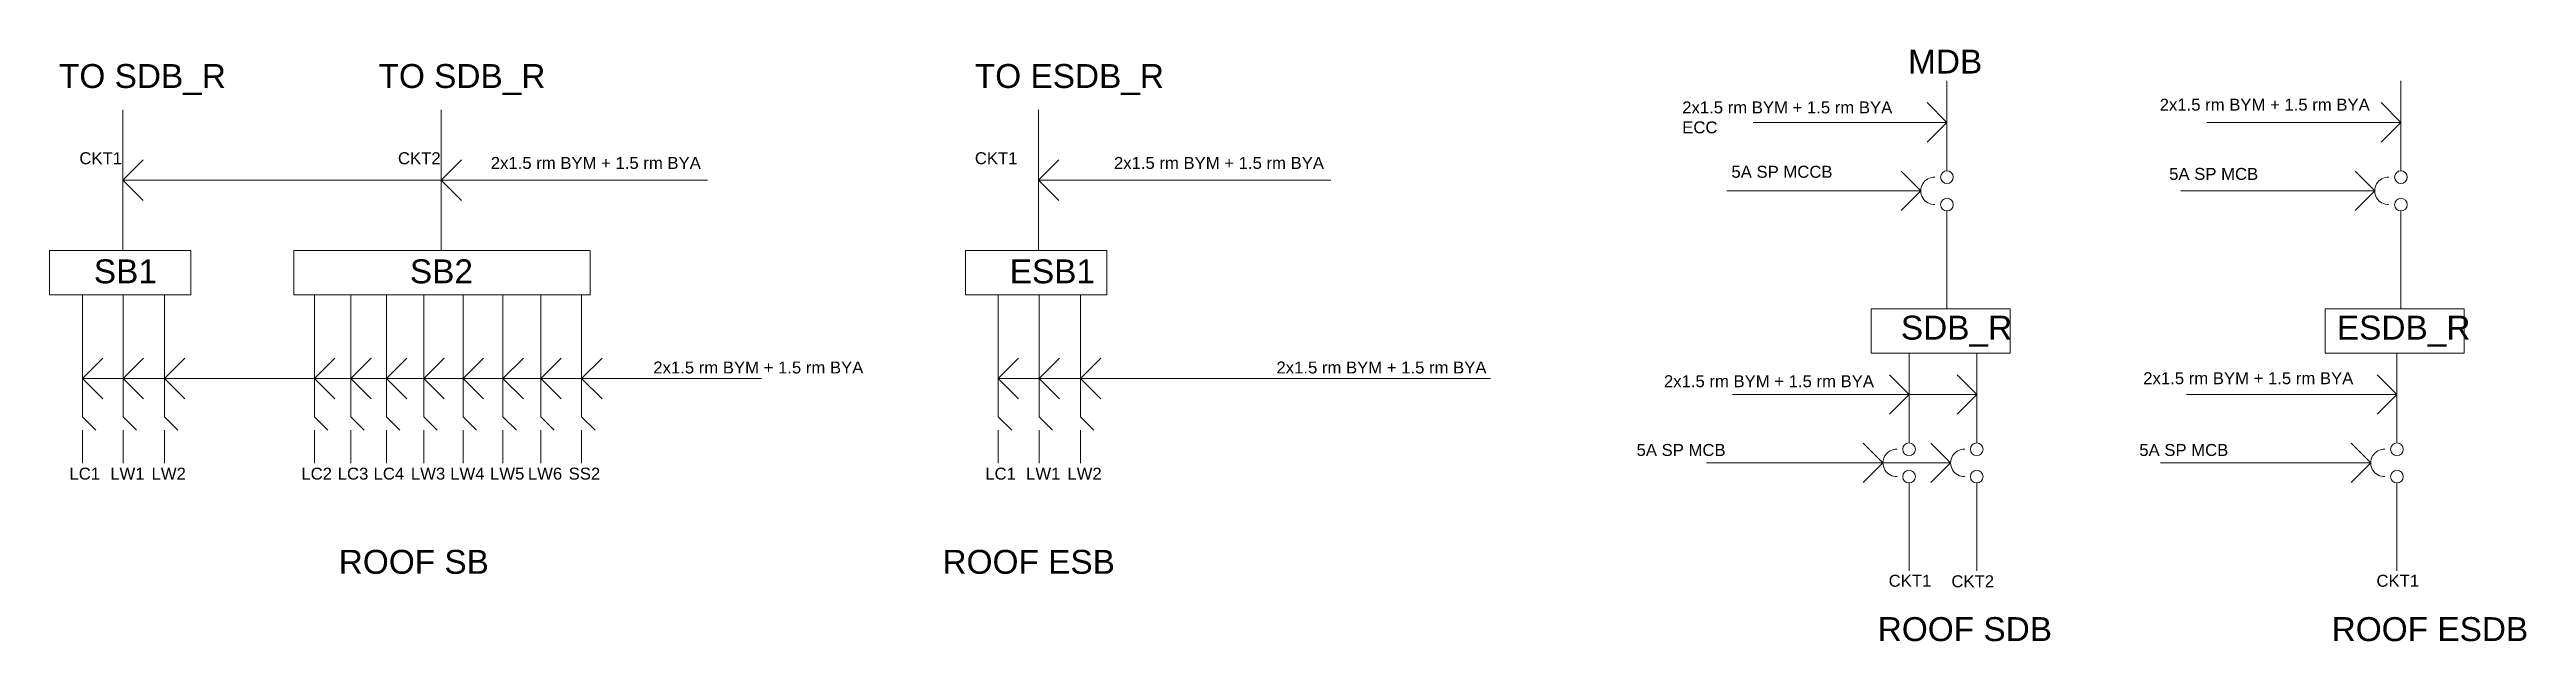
# Model space of a CAD drawing. Header units: inches. Extents: x 685 to 11694, y 256 to 9873.
# Drawn here: x 4876 to 7364, y 5809 to 6403 of the extents above; entities that cross this region are included whole.
import ezdxf

# ---------------------------------------------------------------- set-up
doc = ezdxf.new("R2010")
doc.units = ezdxf.units.IN
doc.header["$MEASUREMENT"] = 0
doc.layers.add('6.Circuits', color=255, linetype='Continuous', lineweight=15)
doc.styles.add('Text 1', font='arial.ttf', dxfattribs={"height": 6})

msp = doc.modelspace()

# ---------------------------------------------------------------- texts
at = {"layer": '6.Circuits', "attachment_point": 1, "style": 'Text 1'}
for s, width, heights, insert, char_height in [('MDB', 14.5, [0], (6743.23847, 6402.87984), 24), ('{\\fArial Baltic|b0|i0|c186|p34;TO SDB}_R', 176.3290749, [41.62257], (4885.73847, 6388.37984), 24), ('{\\fArial Baltic|b0|i0|c186|p34;TO SDB}_R', 172.0356172, [33.73923], (5206.73847, 6388.37984), 24), ('{\\fArial Baltic|b0|i0|c186|p34;TO ESDB}_R', 205.5183827, [52.29133], (5805.73847, 6388.37984), 24), ('{\\fArial Baltic|b0|i0|c186|p34;2x1.5 rm BYM + 1.5 rm BYA} ECC', 234.9454297, [37.98024], (6516.35398, 6350.86575), 12), ('2x1.5 rm BYM + 1.5 rm BYA', 234.9454297, [37.98024], (6995.98847, 6353.62984), 12), ('{\\fArial Baltic|b0|i0|c186|p34;CKT}1', 14.5, [12.40928], (4906.23847, 6299.87984), 12), ('{\\fArial Baltic|b0|i0|c186|p34;CKT}2', 14.5, [0], (5226.23847, 6299.87984), 12), ('2x1.5 rm BYM + 1.5 rm BYA', 234.9454297, [37.98024], (5319.48847, 6295.12984), 12), ('{\\fArial Baltic|b0|i0|c186|p34;CKT1}', 14.5, [12.40928], (5805.73847, 6299.87984), 12), ('2x1.5 rm BYM + 1.5 rm BYA', 234.9454297, [37.98024], (5945.48847, 6295.12984), 12), ('{\\fArial Baltic|b0|i0|c186|p34;5A SP M}C{\\fArial Baltic|b0|i0|c186|p34;CB}', 234.9454297, [37.98024], (6565.78793, 6286.28133), 12), ('5A SP MCB', 234.9454297, [37.98024], (7005.48847, 6284.12984), 12), ('{\\fArial Baltic|b0|i0|c186|p34;SB}1', 14.5, [0], (4920.73847, 6192.37984), 24), ('{\\fArial Baltic|b0|i0|c186|p34;SB}2', 14.5, [0], (5238.23847, 6192.37984), 24), ('E{\\fArial Baltic|b0|i0|c186|p34;SB1}', 14.5, [0], (5840.73847, 6192.37984), 24), ('{\\fArial Baltic|b0|i0|c186|p34;SDB}_R', 14.5, [0], (6735.98847, 6135.87984), 24), ('{\\fArial Baltic|b0|i0|c186|p34;ESDB}_R', 14.5, [0], (7173.98847, 6135.87984), 24), ('2x1.5 rm BYM + 1.5 rm BYA', 234.9454297, [37.98024], (5482.73847, 6089.87984), 12), ('2x1.5 rm BYM + 1.5 rm BYA', 234.9454297, [37.98024], (6108.73847, 6089.87984), 12), ('2x1.5 rm BYM + 1.5 rm BYA', 234.9454297, [37.98024], (6497.98847, 6076.12984), 12), ('2x1.5 rm BYM + 1.5 rm BYA', 234.9454297, [37.98024], (6979.48847, 6079.12984), 12), ('5A SP MCB', 234.9454297, [37.98024], (6470.48847, 6007.12984), 12), ('5A SP MCB', 234.9454297, [37.98024], (6975.48847, 6007.12984), 12), ('{\\fArial Baltic|b0|i0|c186|p34;L}C{\\fArial Baltic|b0|i0|c186|p34;1}', 14.5, [0], (4896.23847, 5983.37984), 12), ('{\\fArial Baltic|b0|i0|c186|p34;L}W1', 14.5, [0], (4937.23847, 5983.37984), 12), ('{\\fArial Baltic|b0|i0|c186|p34;L}W2', 14.5, [0], (4978.73847, 5983.37984), 12), ('{\\fArial Baltic|b0|i0|c186|p34;LC}2', 14.5, [0], (5129.23847, 5983.37984), 12), ('{\\fArial Baltic|b0|i0|c186|p34;LC}3', 14.5, [0], (5165.73847, 5983.37984), 12), ('LC4', 14.5, [0], (5201.73847, 5983.37984), 12), ('{\\fArial Baltic|b0|i0|c186|p34;L}W3', 14.5, [0], (5239.23847, 5983.37984), 12), ('{\\fArial Baltic|b0|i0|c186|p34;L}W{\\fArial Baltic|b0|i0|c186|p34;4}', 14.5, [0], (5278.73847, 5983.37984), 12), ('{\\fArial Baltic|b0|i0|c186|p34;L}W5', 14.5, [0], (5318.73847, 5983.37984), 12), ('{\\fArial Baltic|b0|i0|c186|p34;L}W6', 14.5, [0], (5356.73847, 5983.37984), 12), ('SS2', 14.5, [0], (5397.73847, 5983.37984), 12), ('{\\fArial Baltic|b0|i0|c186|p34;L}C{\\fArial Baltic|b0|i0|c186|p34;1}', 14.5, [0], (5816.23847, 5983.37984), 12), ('{\\fArial Baltic|b0|i0|c186|p34;L}W1', 14.5, [0], (5857.23847, 5983.37984), 12), ('{\\fArial Baltic|b0|i0|c186|p34;L}W2', 14.5, [0], (5898.73847, 5983.37984), 12), ('ROOF SB', 201.9470362, [53.9443], (5166.73847, 5900.87984), 24), ('{\\fArial Baltic|b0|i0|c186|p34;ROOF }E{\\fArial Baltic|b0|i0|c186|p34;SB}', 201.9470362, [53.9443], (5773.23847, 5900.87984), 24), ('{\\fArial Baltic|b0|i0|c186|p34;CKT1}', 14.5, [0], (6723.73847, 5875.87984), 12), ('{\\fArial Baltic|b0|i0|c186|p34;CKT}2', 14.5, [0], (6786.73847, 5875.37984), 12), ('{\\fArial Baltic|b0|i0|c186|p34;CKT1}', 14.5, [0], (7213.73847, 5875.87984), 12), ('{\\fArial Baltic|b0|i0|c186|p34;ROOF S}D{\\fArial Baltic|b0|i0|c186|p34;B}', 201.9470362, [53.9443], (6712.73847, 5833.37984), 24), ('{\\fArial Baltic|b0|i0|c186|p34;ROOF }E{\\fArial Baltic|b0|i0|c186|p34;SDB}', 201.9470362, [53.9443], (7168.73847, 5833.37984), 24)]:
    msp.add_mtext_dynamic_manual_height_columns(s, width=width, gutter_width=30, heights=heights, dxfattribs=dict(at, insert=insert, char_height=char_height))

# ---------------------------------------------------------------- linework, layer by layer
at = {"layer": '6.Circuits'}
for p, q in [((6782.23847, 6288.37984), (6782.23847, 6371.37984)), ((7238.23847, 6288.37984), (7238.23847, 6371.37984)), ((6782.23847, 6329.87984), (6762.49323, 6349.62508)), ((7238.23847, 6329.87984), (7218.49323, 6349.62508)), ((4949.73847, 6201.37984), (4949.73847, 6342.37984)), ((5269.73847, 6201.37984), (5269.73847, 6342.37984)), ((5869.73847, 6201.37984), (5869.73847, 6342.37984)), ((6782.23847, 6329.87984), (6587.49799, 6329.87984)), ((6782.23847, 6329.87984), (6762.49323, 6310.1346)), ((7238.23847, 6329.87984), (7043.49799, 6329.87984)), ((7238.23847, 6329.87984), (7218.49323, 6310.1346)), ((4949.73847, 6271.87984), (4970.23847, 6292.37984)), ((4949.73847, 6271.87984), (5537.23847, 6271.87984)), ((4949.73847, 6271.87984), (4970.23847, 6251.37984)), ((5269.73847, 6271.87984), (5290.23847, 6292.37984)), ((5269.73847, 6271.87984), (5290.23847, 6251.37984)), ((5869.73847, 6271.87984), (5890.23847, 6292.37984)), ((5869.73847, 6271.87984), (6163.48847, 6271.87984)), ((5869.73847, 6271.87984), (5890.23847, 6251.37984)), ((6755.97894, 6261.12984), (6736.23371, 6280.87508)), ((6782.23847, 6281.2438), (6782.23847, 6288.37984)), ((7211.97894, 6261.12984), (7192.23371, 6280.87508)), ((7238.23847, 6281.2438), (7238.23847, 6288.37984)), ((6755.97894, 6261.12984), (6561.23847, 6261.12984)), ((6755.97894, 6261.12984), (6736.23371, 6241.3846)), ((7211.97894, 6261.12984), (7017.23847, 6261.12984)), ((7211.97894, 6261.12984), (7192.23371, 6241.3846)), ((6782.23847, 6241.01588), (6782.23847, 6235.87984)), ((6782.23847, 6235.87984), (6782.23847, 6142.87984)), ((7238.23847, 6241.01588), (7238.23847, 6235.87984)), ((7238.23847, 6235.87984), (7238.23847, 6142.87984)), ((4909.23847, 6072.87984), (4909.23847, 6156.87984)), ((4950.23847, 6072.87984), (4950.23847, 6156.87984)), ((4991.73847, 6072.87984), (4991.73847, 6156.87984)), ((5142.23847, 6072.87984), (5142.23847, 6156.87984)), ((5178.73847, 6072.87984), (5178.73847, 6156.87984)), ((5214.73847, 6072.87984), (5214.73847, 6156.87984)), ((5252.23847, 6072.87984), (5252.23847, 6156.87984)), ((5291.73847, 6072.87984), (5291.73847, 6156.87984)), ((5331.73847, 6072.87984), (5331.73847, 6156.87984)), ((5369.73847, 6072.87984), (5369.73847, 6156.87984)), ((5410.73847, 6072.87984), (5410.73847, 6156.87984)), ((5829.23847, 6072.87984), (5829.23847, 6156.87984)), ((5870.23847, 6072.87984), (5870.23847, 6156.87984)), ((5911.73847, 6072.87984), (5911.73847, 6156.87984)), ((6744.23847, 6015.37984), (6744.23847, 6098.37984)), ((6812.23847, 6015.37984), (6812.23847, 6098.37984)), ((7234.23847, 6015.37984), (7234.23847, 6098.37984)), ((4909.23847, 6072.87984), (4929.73847, 6093.37984)), ((4909.23847, 6072.87984), (4909.23847, 6034.37984)), ((4909.23847, 6072.87984), (4929.73847, 6052.37984)), ((4909.23847, 6072.87984), (5591.48847, 6072.87984)), ((4950.23847, 6072.87984), (4970.73847, 6093.37984)), ((4950.23847, 6072.87984), (4950.23847, 6034.37984)), ((4950.23847, 6072.87984), (4970.73847, 6052.37984)), ((4991.73847, 6072.87984), (5012.23847, 6093.37984)), ((4991.73847, 6072.87984), (4991.73847, 6034.37984)), ((4991.73847, 6072.87984), (5012.23847, 6052.37984)), ((5142.23847, 6072.87984), (5162.73847, 6093.37984)), ((5142.23847, 6072.87984), (5142.23847, 6034.37984)), ((5142.23847, 6072.87984), (5162.73847, 6052.37984)), ((5178.73847, 6072.87984), (5199.23847, 6093.37984)), ((5178.73847, 6072.87984), (5178.73847, 6034.37984)), ((5178.73847, 6072.87984), (5199.23847, 6052.37984)), ((5214.73847, 6072.87984), (5235.23847, 6093.37984)), ((5214.73847, 6072.87984), (5214.73847, 6034.37984)), ((5214.73847, 6072.87984), (5235.23847, 6052.37984)), ((5252.23847, 6072.87984), (5272.73847, 6093.37984)), ((5252.23847, 6072.87984), (5252.23847, 6034.37984)), ((5252.23847, 6072.87984), (5272.73847, 6052.37984)), ((5291.73847, 6072.87984), (5312.23847, 6093.37984)), ((5291.73847, 6072.87984), (5291.73847, 6034.37984)), ((5291.73847, 6072.87984), (5312.23847, 6052.37984)), ((5331.73847, 6072.87984), (5352.23847, 6093.37984)), ((5331.73847, 6072.87984), (5331.73847, 6034.37984)), ((5331.73847, 6072.87984), (5352.23847, 6052.37984)), ((5369.73847, 6072.87984), (5390.23847, 6093.37984)), ((5369.73847, 6072.87984), (5369.73847, 6034.37984)), ((5369.73847, 6072.87984), (5390.23847, 6052.37984)), ((5410.73847, 6072.87984), (5431.23847, 6093.37984)), ((5410.73847, 6072.87984), (5410.73847, 6034.37984)), ((5410.73847, 6072.87984), (5431.23847, 6052.37984)), ((5829.23847, 6072.87984), (5849.73847, 6093.37984)), ((5829.23847, 6072.87984), (5829.23847, 6034.37984)), ((5829.23847, 6072.87984), (5849.73847, 6052.37984)), ((5829.23847, 6072.87984), (6323.73847, 6072.87984)), ((5870.23847, 6072.87984), (5890.73847, 6093.37984)), ((5870.23847, 6072.87984), (5870.23847, 6034.37984)), ((5870.23847, 6072.87984), (5890.73847, 6052.37984)), ((5911.73847, 6072.87984), (5932.23847, 6093.37984)), ((5911.73847, 6072.87984), (5911.73847, 6034.37984)), ((5911.73847, 6072.87984), (5932.23847, 6052.37984)), ((6744.23847, 6056.87984), (6724.49323, 6076.62508)), ((6812.23847, 6056.87984), (6792.49323, 6076.62508)), ((7234.23847, 6056.87984), (7214.49323, 6076.62508)), ((6744.23847, 6056.87984), (6566.99799, 6056.87984)), ((6744.23847, 6056.87984), (6724.49323, 6037.1346)), ((6812.23847, 6056.87984), (6744.23847, 6056.87984)), ((6812.23847, 6056.87984), (6792.49323, 6037.1346)), ((7200.23847, 6056.87984), (7022.99799, 6056.87984)), ((7234.23847, 6056.87984), (7200.23847, 6056.87984)), ((7234.23847, 6056.87984), (7214.49323, 6037.1346)), ((4909.23847, 6034.37984), (4922.73847, 6020.87984)), ((4950.23847, 6034.37984), (4963.73847, 6020.87984)), ((4991.73847, 6034.37984), (5005.23847, 6020.87984)), ((5142.23847, 6034.37984), (5155.73847, 6020.87984)), ((5178.73847, 6034.37984), (5192.23847, 6020.87984)), ((5214.73847, 6034.37984), (5228.23847, 6020.87984)), ((5252.23847, 6034.37984), (5265.73847, 6020.87984)), ((5291.73847, 6034.37984), (5305.23847, 6020.87984)), ((5331.73847, 6034.37984), (5345.23847, 6020.87984)), ((5369.73847, 6034.37984), (5383.23847, 6020.87984)), ((5410.73847, 6034.37984), (5424.23847, 6020.87984)), ((5829.23847, 6034.37984), (5842.73847, 6020.87984)), ((5870.23847, 6034.37984), (5883.73847, 6020.87984)), ((5911.73847, 6034.37984), (5925.23847, 6020.87984)), ((4909.23847, 6020.87984), (4909.23847, 5987.87984)), ((4950.23847, 6020.87984), (4950.23847, 5987.87984)), ((4991.73847, 6020.87984), (4991.73847, 5987.87984)), ((5142.23847, 6020.87984), (5142.23847, 5987.87984)), ((5178.73847, 6020.87984), (5178.73847, 5987.87984)), ((5214.73847, 6020.87984), (5214.73847, 5987.87984)), ((5252.23847, 6020.87984), (5252.23847, 5987.87984)), ((5291.73847, 6020.87984), (5291.73847, 5987.87984)), ((5331.73847, 6020.87984), (5331.73847, 5987.87984)), ((5369.73847, 6020.87984), (5369.73847, 5987.87984)), ((5410.73847, 6020.87984), (5410.73847, 5987.87984)), ((5829.23847, 6020.87984), (5829.23847, 5987.87984)), ((5870.23847, 6020.87984), (5870.23847, 5987.87984)), ((5911.73847, 6020.87984), (5911.73847, 5987.87984)), ((6717.97894, 5988.12984), (6698.23371, 6007.87508)), ((6744.23847, 6008.2438), (6744.23847, 6015.37984)), ((6785.97894, 5988.12984), (6766.23371, 6007.87508)), ((6812.23847, 6008.2438), (6812.23847, 6015.37984)), ((7207.97894, 5988.12984), (7188.23371, 6007.87508)), ((7234.23847, 6008.2438), (7234.23847, 6015.37984)), ((6717.97894, 5988.12984), (6540.73847, 5988.12984)), ((6717.97894, 5988.12984), (6698.23371, 5968.3846)), ((6785.97894, 5988.12984), (6717.97894, 5988.12984)), ((6785.97894, 5988.12984), (6766.23371, 5968.3846)), ((7207.97894, 5988.12984), (6996.73847, 5988.12984)), ((7207.97894, 5988.12984), (7188.23371, 5968.3846)), ((6744.23847, 5968.01588), (6744.23847, 5962.87984)), ((6744.23847, 5879.87984), (6744.23847, 5962.87984)), ((6812.23847, 5968.01588), (6812.23847, 5962.87984)), ((6812.23847, 5879.87984), (6812.23847, 5962.87984)), ((7234.23847, 5968.01588), (7234.23847, 5962.87984)), ((7234.23847, 5879.87984), (7234.23847, 5962.87984))]:
    msp.add_line(p, q, dxfattribs=at)
for points in [[(4876.23847, 6201.37984), (5018.23847, 6201.37984), (5018.23847, 6156.87984), (4876.23847, 6156.87984)], [(5121.73847, 6201.37984), (5419.23847, 6201.37984), (5419.23847, 6156.87984), (5121.73847, 6156.87984)], [(5796.23847, 6201.37984), (5938.23847, 6201.37984), (5938.23847, 6156.87984), (5796.23847, 6156.87984)], [(6706.23847, 6142.87984), (6845.73847, 6142.87984), (6845.73847, 6098.37984), (6706.23847, 6098.37984)], [(7162.23847, 6142.87984), (7301.73847, 6142.87984), (7301.73847, 6098.37984), (7162.23847, 6098.37984)]]:
    msp.add_lwpolyline(points, close=True, dxfattribs=at)
for centre in [(6782.23847, 6274.87984), (7238.23847, 6274.87984), (6782.23847, 6247.37984), (7238.23847, 6247.37984), (6744.23847, 6001.87984), (6812.23847, 6001.87984), (7234.23847, 6001.87984), (6744.23847, 5974.37984), (6812.23847, 5974.37984), (7234.23847, 5974.37984)]:
    msp.add_circle(centre, 6.36396, dxfattribs=at)
for centre in [(6769.73847, 6261.12984), (7225.73847, 6261.12984), (6731.73847, 5988.12984), (6799.73847, 5988.12984), (7221.73847, 5988.12984)]:
    msp.add_arc(centre, 13.75953, 87.86789506, 272.13210494, dxfattribs=at)

msp.set_redraw_order([(e.dxf.handle, doc.entitydb.next_handle()) for e in msp.query("TEXT MTEXT ATTDEF DIMENSION ARC_DIMENSION")])  # texts and dimensions are drawn at this point

doc.saveas('drawing.dxf')
